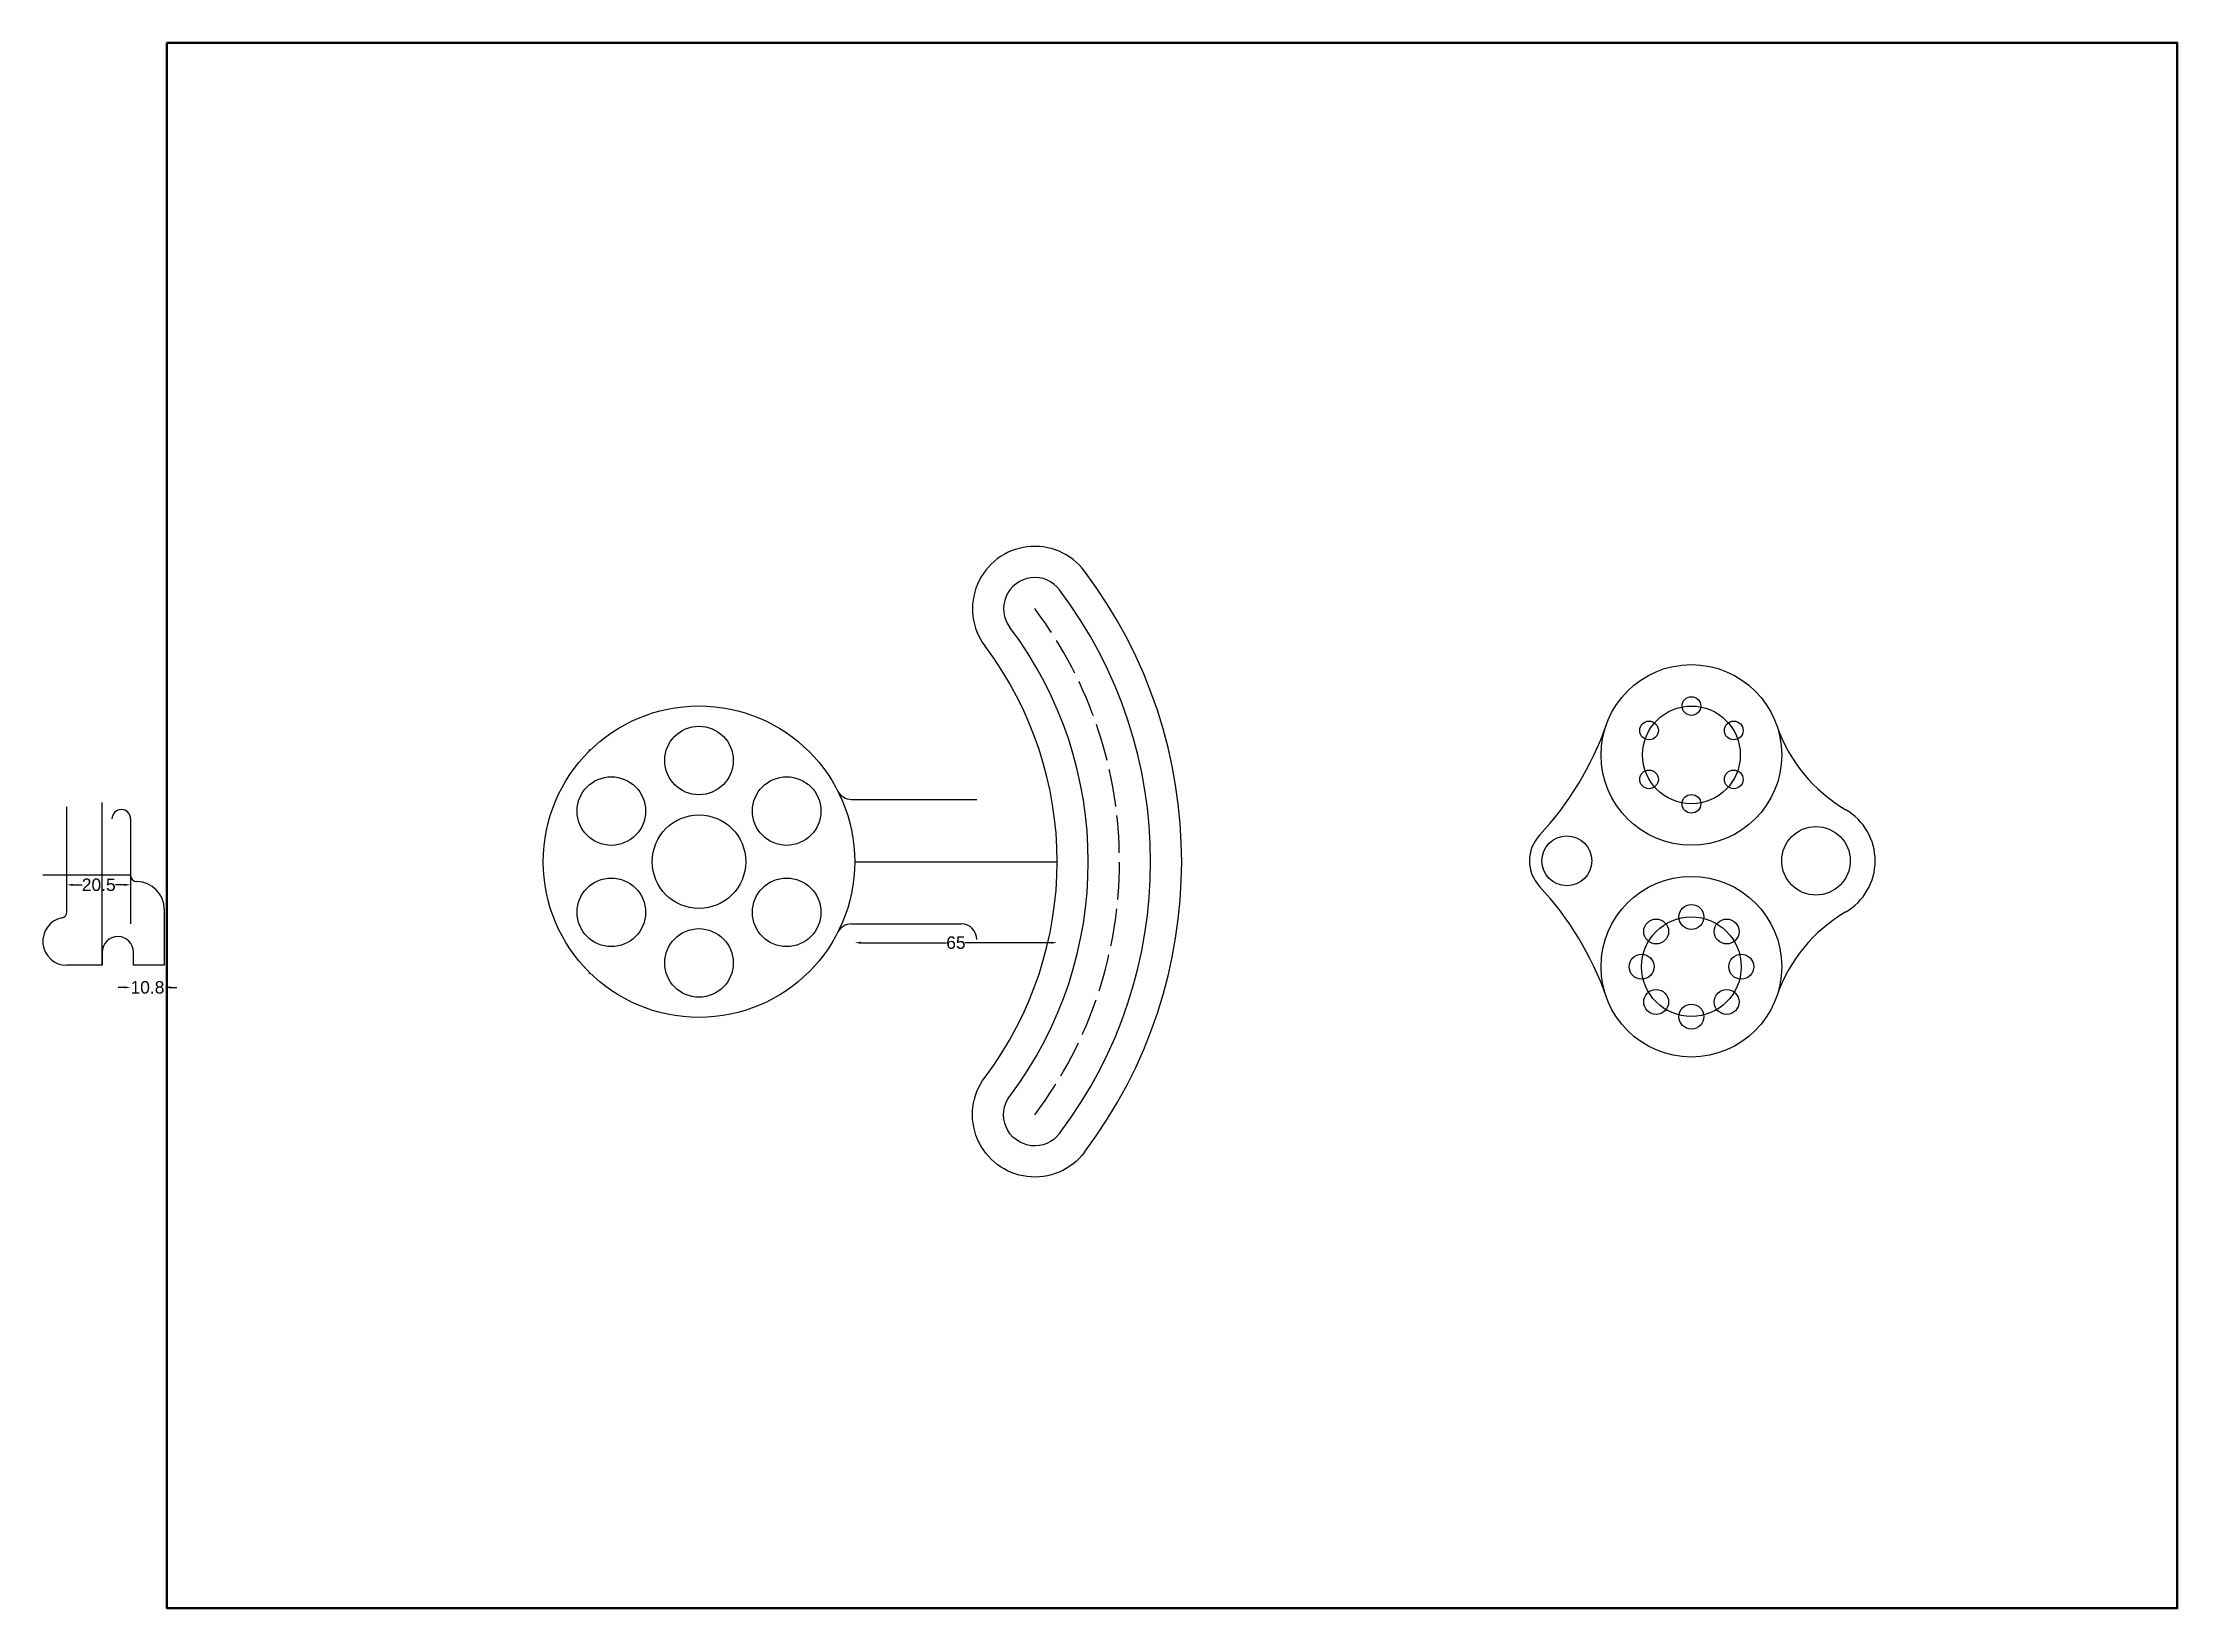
# Model space of a CAD drawing. Header units: inches. Extents: x -120 to 4750, y -697 to 1577.
# Drawn here: x 551 to 1236, y -173 to 330 of the extents above; entities that cross this region are included whole.
import ezdxf

# ---------------------------------------------------------------- set-up
doc = ezdxf.new("R2010")
doc.units = ezdxf.units.IN
doc.header["$MEASUREMENT"] = 0
doc.linetypes.add('ACAD_ISO02W100', pattern=[15, 12, -3])
doc.styles.get("Standard").update_dxf_attribs({"font": 'arial.ttf'})
doc.linetypes.add('TRACKS', pattern='A,0.15,[130,ltypeshp.shx,S=0.25,R=0,X=0,Y=0],0.15', length=0.3)
doc.dimstyles.get("Standard").update_dxf_attribs({"dimtxt": 4, "dimasz": 2, "dimexe": 0.18, "dimexo": 0.0625, "dimgap": 0.09, "dimtad": 0, "dimtoh": 1, "dimdec": 1, "dimdsep": 46, "dimtxsty": 'Standard', "dimcen": 2, "dimse1": 1, "dimse2": 1, "dimadec": 0, "dimazin": 0, "dimtfac": 1, "dimtdec": 1, "dimtofl": 0, "dimtmove": 0, "dimatfit": 3, "dimfxl": 1, "dimtolj": 1, "dimtzin": 0, "dimarcsym": 0})

msp = doc.modelspace()

# ---------------------------------------------------------------- blocks, each defined once
blk = doc.blocks.new('*D2')
at = {"color": 0, "lineweight": -2, "transparency": 16777216}
for p, q in [((813.62, 41.18), (841.14, 41.18)), ((874.62, 41.18), (847.1, 41.18))]:
    blk.add_line(p, q, dxfattribs=at)
at = {"color": 0, "transparency": 16777216}
for points in [[(813.62, 41.51), (813.62, 40.84), (811.62, 41.18)], [(874.62, 41.51), (874.62, 40.84), (876.62, 41.18)]]:
    blk.add_solid(points, dxfattribs=at)
at = {"layer": 'Defpoints', "color": 0, "transparency": 16777216}
for p in [(811.62, 67.19), (876.62, 67.19), (811.62, 41.18)]:
    blk.add_point(p, dxfattribs=at)
at = {"color": 0, "transparency": 16777216, "insert": (844.12, 41.18), "char_height": 4, "attachment_point": 5}
blk.add_mtext('\\A1;65', dxfattribs=at)
blk = doc.blocks.new('*D3')
at = {"color": 0, "lineweight": -2, "transparency": 16777216}
for p, q in [((560.65, 59.76), (563.57, 59.76)), ((577.15, 59.76), (574.24, 59.76))]:
    blk.add_line(p, q, dxfattribs=at)
at = {"color": 0, "transparency": 16777216}
for points in [[(560.65, 60.09), (560.65, 59.43), (558.65, 59.76)], [(577.15, 60.09), (577.15, 59.43), (579.15, 59.76)]]:
    blk.add_solid(points, dxfattribs=at)
at = {"layer": 'Defpoints', "color": 0, "transparency": 16777216}
for p in [(558.65, 62.82), (579.15, 62.82), (558.65, 59.76)]:
    blk.add_point(p, dxfattribs=at)
at = {"color": 0, "transparency": 16777216, "insert": (568.9, 59.76), "char_height": 4, "attachment_point": 5}
blk.add_mtext('\\A1;20.5', dxfattribs=at)
blk = doc.blocks.new('*D4')
at = {"color": 0, "lineweight": -2, "transparency": 16777216}
for p, q in [((577.15, 26.83), (575.15, 26.83)), ((591.95, 26.83), (593.95, 26.83))]:
    blk.add_line(p, q, dxfattribs=at)
at = {"color": 0, "transparency": 16777216}
for points in [[(577.15, 27.17), (577.15, 26.5), (579.15, 26.83)], [(591.95, 27.17), (591.95, 26.5), (589.95, 26.83)]]:
    blk.add_solid(points, dxfattribs=at)
at = {"layer": 'Defpoints', "color": 0, "transparency": 16777216}
for p in [(579.15, 47.26), (589.95, 47.26), (589.95, 26.83)]:
    blk.add_point(p, dxfattribs=at)
at = {"color": 0, "transparency": 16777216, "insert": (584.55, 26.83), "char_height": 4, "attachment_point": 5}
blk.add_mtext('\\A1;10.8', dxfattribs=at)

# ---------------------------------------------------------------- dimensions: what is measured, and where the dimension line sits
for base, p1, p2, picture, middle in [((558.65, 59.76), (579.15, 62.82), (558.65, 62.82), '*D3', (568.9, 59.76)), ((811.62, 41.18), (876.62, 67.19), (811.62, 67.19), '*D2', (844.12, 41.18)), ((589.95, 26.83), (579.15, 47.26), (589.95, 47.26), '*D4', (584.55, 26.83))]:
    dim = msp.add_linear_dim(base=base, p1=p1, p2=p2, dimstyle='Standard')
    dim.commit()
    dim.dimension.update_dxf_attribs({"geometry": picture, "text_midpoint": middle})

# ---------------------------------------------------------------- linework, layer by layer
for p, q in [((726.56, 102.84), (726.27, 103.14)), ((558.65, 51.11), (558.65, 84.77)), ((570.05, 33.92), (570.05, 86.22)), ((810.61, 87.19), (850.85, 87.19)), ((579.15, 80.92), (579.15, 62.82)), ((579.15, 62.82), (550.91, 62.82)), ((579.15, 62.82), (579.15, 47.26)), ((811.62, 67.19), (876.62, 67.19)), ((589.95, 51.92), (589.95, 33.92)), ((810.61, 47.19), (845.85, 47.19)), ((570.05, 38.12), (570.05, 33.92)), ((580.05, 33.92), (580.05, 38.12)), ((570.05, 33.92), (558.65, 33.92)), ((589.95, 33.92), (580.05, 33.92)), ((726.56, 31.54), (726.27, 31.24))]:
    msp.add_line(p, q)
at = {"color": 146, "linetype": 'TRACKS', "lineweight": 50, "true_color": 0x105689}
msp.add_lwpolyline([(590.81, 330.14), (1236.28, 330.14), (1236.28, -172.51), (590.81, -172.51)], close=True, dxfattribs=at)
for centre, radius in [((1080.27, 101.47), 29), ((761.62, 67.19), 50), ((1080.27, 101.47), 15.7), ((1080.27, 117.17), 3), ((1080.27, 117.17), 3), ((761.62, 99.69), 11), ((1066.67, 109.32), 3), ((1093.86, 109.32), 3), ((1066.67, 93.62), 3), ((1093.86, 93.62), 3), ((733.48, 83.44), 11), ((789.77, 83.44), 11), ((1080.27, 85.77), 3), ((761.62, 67.19), 15), ((1040.27, 67.47), 8), ((1120.27, 67.47), 11), ((733.48, 50.94), 11), ((789.77, 50.94), 11), ((1080.27, 33.47), 29), ((1080.27, 33.47), 16), ((1068.95, 44.78), 4), ((1080.27, 49.47), 4), ((1080.27, 49.47), 4), ((1091.58, 44.78), 4), ((761.62, 34.69), 11), ((1064.27, 33.47), 4), ((1096.27, 33.47), 4), ((1068.95, 22.15), 4), ((1080.27, 17.47), 4), ((1091.58, 22.15), 4)]:
    msp.add_circle(centre, radius)
for centre, radius, start, end in [((761.62, 67.19), 155, 323, 37), ((761.62, 67.19), 145, 323, 37), ((761.62, 67.19), 125, 323, 37), ((761.62, 67.19), 115, 323, 37), ((958.47, 143.98), 100, 316.91255, 340.76004), ((1155, 127.09), 50, 198.92551, 239.77986), ((810.61, 92.19), 5, 207.03569, 270), ((576.15, 80.92), 3, 0, 180), ((1120.27, 67.47), 19, 300.22014, 59.77986), ((1040.27, 67.47), 12, 136.91255, 223.08745), ((581.15, 62.82), 2, 180, 269.47434), ((581.05, 51.92), 8.9, 0, 89.47434), ((958.47, -9.04), 100, 19.23996, 43.08745), ((558.65, 41.62), 7.7, 101.89891, 270), ((556.65, 51.11), 2, 281.89891, 360), ((1155, 7.85), 50, 120.22014, 161.07449), ((575.05, 38.12), 5, 0, 180), ((810.61, 42.19), 5, 90, 152.96431), ((845.85, 42.19), 5, 0, 90)]:
    msp.add_arc(centre, radius, start, end)
at = {"linetype": 'ACAD_ISO02W100'}
msp.add_arc((761.62, 67.19), 135, 323, 37, dxfattribs=at)
for major_axis, start_param, end_param in [((15.97, 12.04), 6.283185, 9.424778), ((-6.02, 7.99), 4.712389, 7.853982)]:
    msp.add_ellipse((869.44, 148.43), major_axis=major_axis, ratio=1, start_param=start_param, end_param=end_param)
at = {"extrusion": (0, 0, -1)}
for major_axis, start_param, end_param in [((15.97, -12.04), 6.283185, 9.424778), ((-6.02, -7.99), 4.712389, 7.853982)]:
    msp.add_ellipse((869.44, -14.06), major_axis=major_axis, ratio=1, start_param=start_param, end_param=end_param, dxfattribs=at)

msp.set_redraw_order([(e.dxf.handle, doc.entitydb.next_handle()) for e in msp.query("TEXT MTEXT ATTDEF DIMENSION ARC_DIMENSION")])  # texts and dimensions are drawn at this point

doc.saveas('drawing.dxf')
